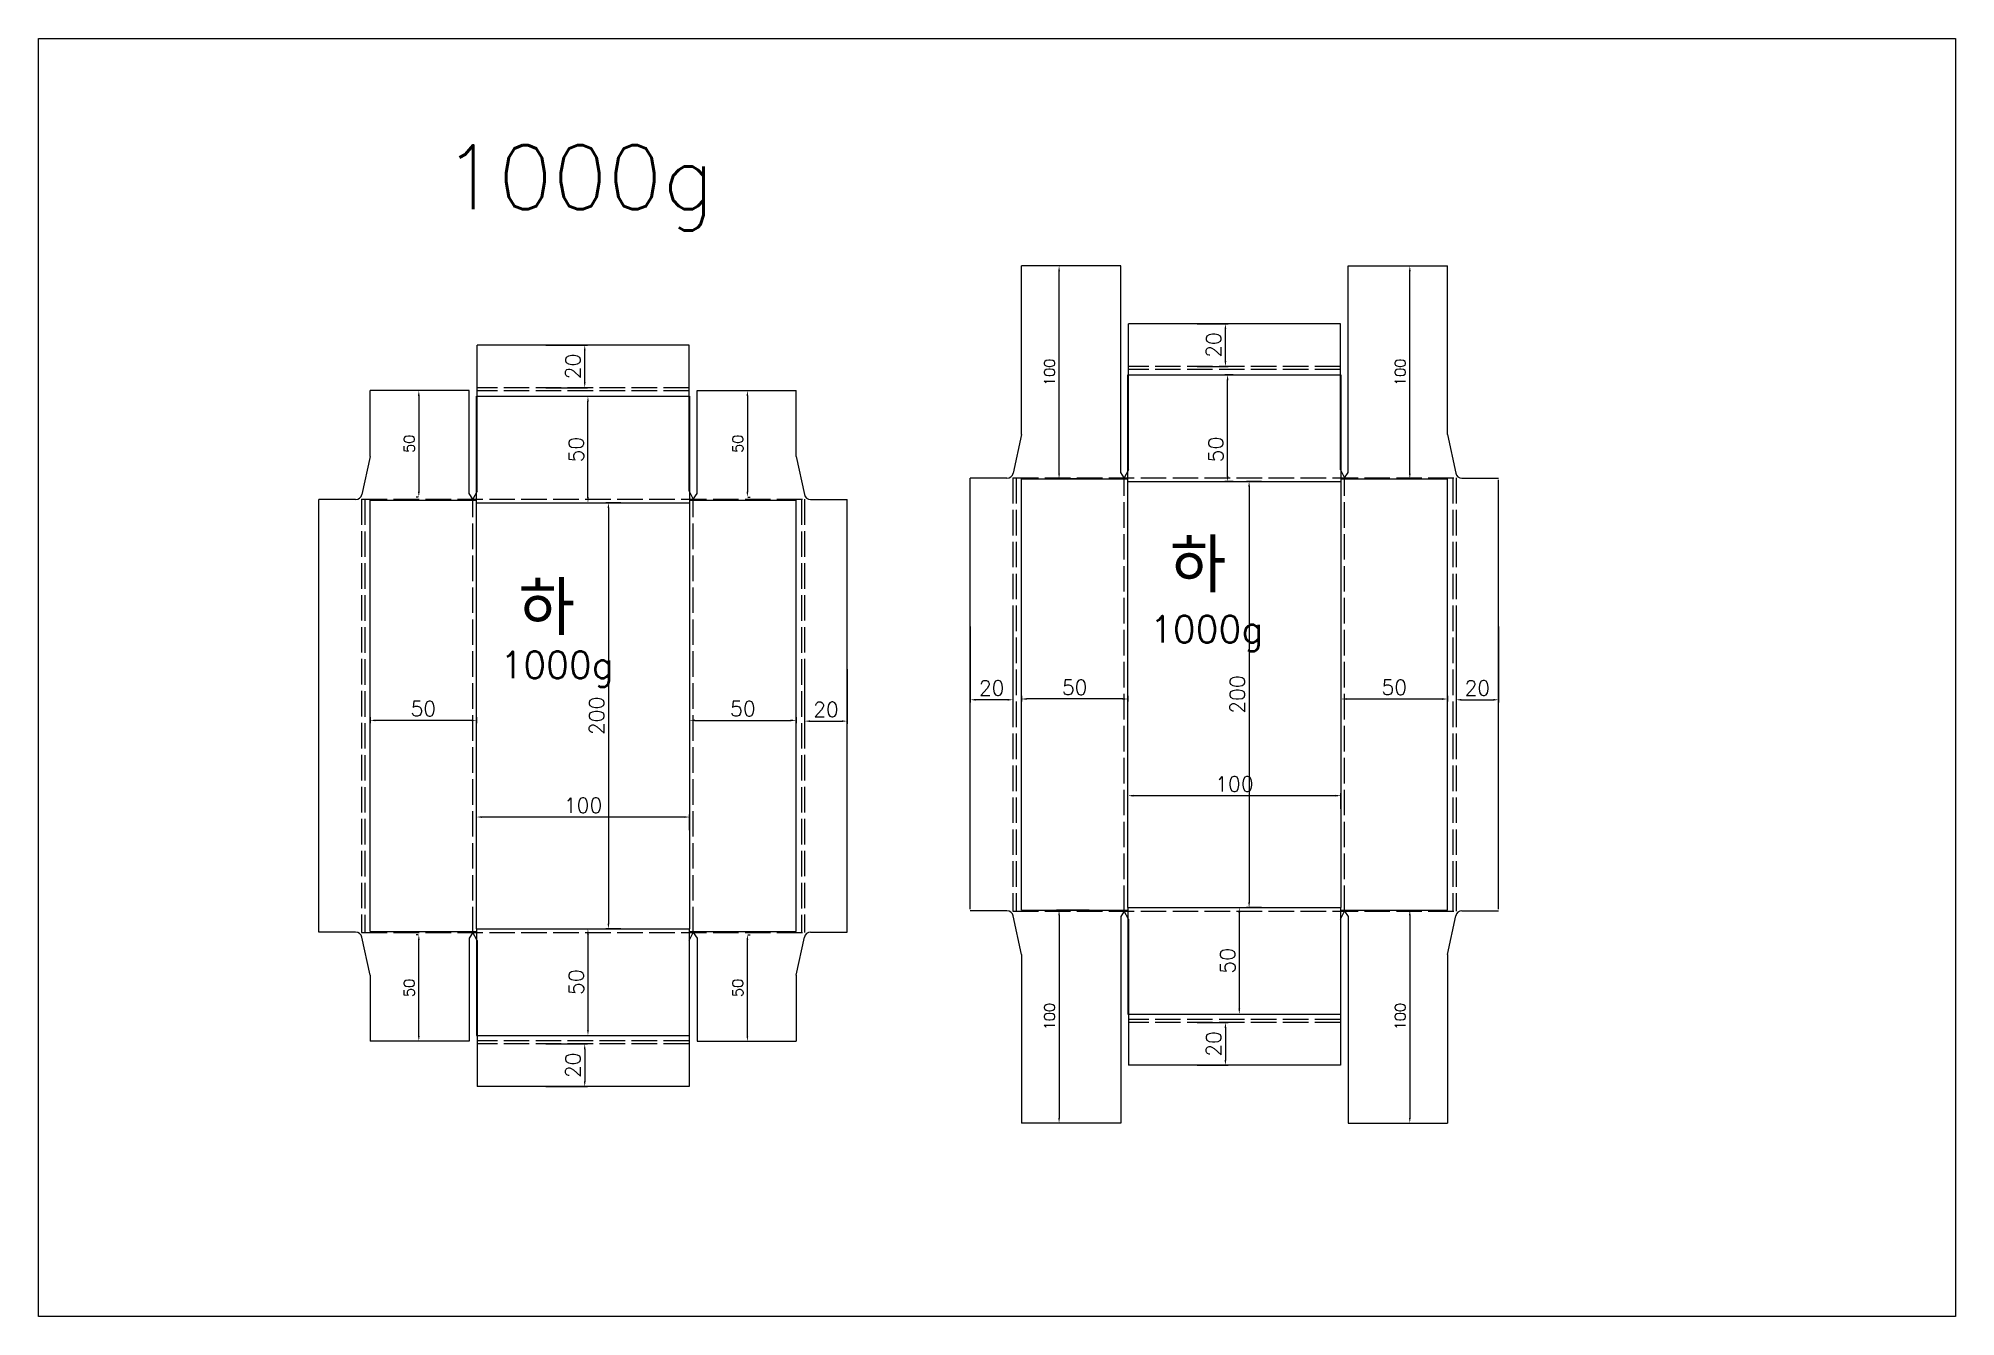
# Model space of a CAD drawing. Header units: millimetres. Extents: x 2179 to 11229, y 1198 to 3756.
# Drawn here: x 4429 to 5329, y 2035 to 2635 of the extents above; entities that cross this region are included whole.
import ezdxf

# ---------------------------------------------------------------- set-up
doc = ezdxf.new("R2010")
doc.units = ezdxf.units.MM
doc.linetypes.add('ACAD_ISO02W100', pattern=[15, 12, -3])
for name, color, linetype in [('기지', 7, 'Continuous'), ('인쇄지', 7, 'Continuous'), ('치수', 7, 'Continuous')]:
    doc.layers.add(name, color=color, linetype=linetype)
doc.styles.add('FHG', font='TXT.shx', dxfattribs={"height": 0.18, "bigfont": 'whgtxt.shx'})
doc.styles.get("Standard").update_dxf_attribs({"font": 'txt.shx', "bigfont": 'zfhg.shx'})
doc.dimstyles.new('ISO-25', dxfattribs={"dimtxt": 2.5, "dimasz": 2.5, "dimexe": 1.25, "dimexo": 0.625, "dimtad": 1, "dimtxsty": 'Standard', "dimcen": 2.5, "dimadec": 0, "dimazin": 0, "dimtfac": 1, "dimtmove": 0, "dimatfit": 3, "dimfxl": 0, "dimarcsym": 0})

msp = doc.modelspace()

# ---------------------------------------------------------------- texts
at = {"style": 'FHG'}
msp.add_text('1000g', height=30, dxfattribs=at).set_placement((4618.854, 2554.967))
at = {"layer": '기지', "color": 1, "style": 'FHG'}
for s, height, p in [('하', 25, (4959.951, 2375.156)), ('하', 25, (4654.203, 2355.131)), ('1000g', 12.5, (4950.666, 2351.571)), ('1000g', 12.5, (4645.731, 2334.829))]:
    msp.add_text(s, height=height, dxfattribs=at).set_placement(p)

# ---------------------------------------------------------------- blocks, each defined once
blk = doc.blocks.new('*D71')
at = {"layer": 'DEFPOINTS', "color": 0}
for p in [(4702.81, 2417.17), (4696.42, 2217.17), (4702.81, 2217.17)]:
    blk.add_point(p, dxfattribs=at)
at = {"layer": '치수', "color": 0, "lineweight": -2}
for p, q in [((4702.18, 2417.17), (4695.17, 2417.17)), ((4696.42, 2414.67), (4696.42, 2219.67)), ((4702.18, 2217.17), (4695.17, 2217.17))]:
    blk.add_line(p, q, dxfattribs=at)
at = {"layer": '치수', "color": 0}
for points in [[(4696, 2414.67), (4696.83, 2414.67), (4696.42, 2417.17)], [(4696, 2219.67), (4696.83, 2219.67), (4696.42, 2217.17)]]:
    blk.add_solid(points, dxfattribs=at)
at = {"layer": '치수', "color": 0, "insert": (4690.92, 2317.17), "char_height": 7, "attachment_point": 5, "rotation": 90}
blk.add_mtext('200', dxfattribs=at)
blk = doc.blocks.new('*D77')
at = {"layer": 'DEFPOINTS', "color": 0}
for p in [(4634.53, 2269.69), (4634.53, 2262.89), (4734.53, 2262.89)]:
    blk.add_point(p, dxfattribs=at)
at = {"layer": '치수', "color": 0, "lineweight": -2}
for p, q in [((4634.53, 2263.52), (4634.53, 2270.94)), ((4732.03, 2269.69), (4637.03, 2269.69)), ((4734.53, 2263.52), (4734.53, 2270.94))]:
    blk.add_line(p, q, dxfattribs=at)
at = {"layer": '치수', "color": 0}
for points in [[(4637.03, 2270.1), (4637.03, 2269.27), (4634.53, 2269.69)], [(4732.03, 2270.1), (4732.03, 2269.27), (4734.53, 2269.69)]]:
    blk.add_solid(points, dxfattribs=at)
at = {"layer": '치수', "color": 0, "insert": (4684.53, 2275.19), "char_height": 7, "attachment_point": 5}
blk.add_mtext('100', dxfattribs=at)
blk = doc.blocks.new('*D72')
at = {"layer": 'DEFPOINTS', "color": 0}
for p in [(4584.53, 2317.17), (4584.53, 2315.06), (4634.53, 2317.17)]:
    blk.add_point(p, dxfattribs=at)
at = {"layer": '치수', "color": 0, "lineweight": -2}
for p, q in [((4584.53, 2316.55), (4584.53, 2313.81)), ((4632.03, 2315.06), (4587.03, 2315.06)), ((4634.53, 2316.55), (4634.53, 2313.81))]:
    blk.add_line(p, q, dxfattribs=at)
at = {"layer": '치수', "color": 0}
for points in [[(4587.03, 2315.48), (4587.03, 2314.64), (4584.53, 2315.06)], [(4632.03, 2315.48), (4632.03, 2314.64), (4634.53, 2315.06)]]:
    blk.add_solid(points, dxfattribs=at)
at = {"layer": '치수', "color": 0, "insert": (4609.53, 2320.56), "char_height": 7, "attachment_point": 5}
blk.add_mtext('50', dxfattribs=at)
blk = doc.blocks.new('*D73')
at = {"layer": 'DEFPOINTS', "color": 0}
for p in [(4684.53, 2217.17), (4684.53, 2167.17), (4686.81, 2167.17)]:
    blk.add_point(p, dxfattribs=at)
at = {"layer": '치수', "color": 0, "lineweight": -2}
for p, q in [((4685.16, 2217.17), (4688.06, 2217.17)), ((4686.81, 2214.67), (4686.81, 2169.67)), ((4685.16, 2167.17), (4688.06, 2167.17))]:
    blk.add_line(p, q, dxfattribs=at)
at = {"layer": '치수', "color": 0}
for points in [[(4686.39, 2214.67), (4687.23, 2214.67), (4686.81, 2217.17)], [(4686.39, 2169.67), (4687.23, 2169.67), (4686.81, 2167.17)]]:
    blk.add_solid(points, dxfattribs=at)
at = {"layer": '치수', "color": 0, "insert": (4681.31, 2192.17), "char_height": 7, "attachment_point": 5, "rotation": 90}
blk.add_mtext('50', dxfattribs=at)
blk = doc.blocks.new('*D74')
at = {"layer": 'DEFPOINTS', "color": 0}
for p in [(4666.43, 2163.17), (4666.43, 2143.17), (4685.29, 2143.17)]:
    blk.add_point(p, dxfattribs=at)
at = {"layer": '치수', "color": 0, "lineweight": -2}
for p, q in [((4667.05, 2163.17), (4686.54, 2163.17)), ((4685.29, 2160.67), (4685.29, 2145.67)), ((4667.05, 2143.17), (4686.54, 2143.17))]:
    blk.add_line(p, q, dxfattribs=at)
at = {"layer": '치수', "color": 0}
for points in [[(4684.88, 2160.67), (4685.71, 2160.67), (4685.29, 2163.17)], [(4684.88, 2145.67), (4685.71, 2145.67), (4685.29, 2143.17)]]:
    blk.add_solid(points, dxfattribs=at)
at = {"layer": '치수', "color": 0, "insert": (4679.79, 2153.17), "char_height": 7, "attachment_point": 5, "rotation": 90}
blk.add_mtext('20', dxfattribs=at)
blk = doc.blocks.new('*D78')
at = {"layer": 'DEFPOINTS', "color": 0}
for p in [(4734.53, 2317.17), (4784.53, 2317.17), (4784.53, 2315.06)]:
    blk.add_point(p, dxfattribs=at)
at = {"layer": '치수', "color": 0, "lineweight": -2}
for p, q in [((4734.53, 2316.55), (4734.53, 2313.81)), ((4737.03, 2315.06), (4782.03, 2315.06)), ((4784.53, 2316.55), (4784.53, 2313.81))]:
    blk.add_line(p, q, dxfattribs=at)
at = {"layer": '치수', "color": 0}
for points in [[(4737.03, 2315.48), (4737.03, 2314.64), (4734.53, 2315.06)], [(4782.03, 2315.48), (4782.03, 2314.64), (4784.53, 2315.06)]]:
    blk.add_solid(points, dxfattribs=at)
at = {"layer": '치수', "color": 0, "insert": (4759.53, 2320.56), "char_height": 7, "attachment_point": 5}
blk.add_mtext('50', dxfattribs=at)
blk = doc.blocks.new('*D75')
at = {"layer": 'DEFPOINTS', "color": 0}
for p in [(4788.53, 2339.66), (4808.53, 2339.66), (4808.53, 2314.7)]:
    blk.add_point(p, dxfattribs=at)
at = {"layer": '치수', "color": 0, "lineweight": -2}
for p, q in [((4788.53, 2339.04), (4788.53, 2313.45)), ((4808.53, 2339.04), (4808.53, 2313.45)), ((4791.03, 2314.7), (4806.03, 2314.7))]:
    blk.add_line(p, q, dxfattribs=at)
at = {"layer": '치수', "color": 0}
for points in [[(4791.03, 2315.11), (4791.03, 2314.28), (4788.53, 2314.7)], [(4806.03, 2315.11), (4806.03, 2314.28), (4808.53, 2314.7)]]:
    blk.add_solid(points, dxfattribs=at)
at = {"layer": '치수', "color": 0, "insert": (4798.53, 2320.2), "char_height": 7, "attachment_point": 5}
blk.add_mtext('20', dxfattribs=at)
blk = doc.blocks.new('*D79')
at = {"layer": 'DEFPOINTS', "color": 0}
for p in [(4684.53, 2467.17), (4686.81, 2467.17), (4684.53, 2417.17)]:
    blk.add_point(p, dxfattribs=at)
at = {"layer": '치수', "color": 0, "lineweight": -2}
for p, q in [((4685.16, 2467.17), (4688.06, 2467.17)), ((4686.81, 2419.67), (4686.81, 2464.67)), ((4685.16, 2417.17), (4688.06, 2417.17))]:
    blk.add_line(p, q, dxfattribs=at)
at = {"layer": '치수', "color": 0}
for points in [[(4686.39, 2464.67), (4687.23, 2464.67), (4686.81, 2467.17)], [(4686.39, 2419.67), (4687.23, 2419.67), (4686.81, 2417.17)]]:
    blk.add_solid(points, dxfattribs=at)
at = {"layer": '치수', "color": 0, "insert": (4681.31, 2442.17), "char_height": 7, "attachment_point": 5, "rotation": 90}
blk.add_mtext('50', dxfattribs=at)
blk = doc.blocks.new('*D76')
at = {"layer": 'DEFPOINTS', "color": 0}
for p in [(4666.43, 2491.17), (4685.29, 2491.17), (4666.43, 2471.17)]:
    blk.add_point(p, dxfattribs=at)
at = {"layer": '치수', "color": 0, "lineweight": -2}
for p, q in [((4667.05, 2491.17), (4686.54, 2491.17)), ((4685.29, 2473.67), (4685.29, 2488.67)), ((4667.05, 2471.17), (4686.54, 2471.17))]:
    blk.add_line(p, q, dxfattribs=at)
at = {"layer": '치수', "color": 0}
for points in [[(4684.88, 2488.67), (4685.71, 2488.67), (4685.29, 2491.17)], [(4684.88, 2473.67), (4685.71, 2473.67), (4685.29, 2471.17)]]:
    blk.add_solid(points, dxfattribs=at)
at = {"layer": '치수', "color": 0, "insert": (4679.79, 2481.17), "char_height": 7, "attachment_point": 5, "rotation": 90}
blk.add_mtext('20', dxfattribs=at)
blk = doc.blocks.new('*D102')
at = {"layer": 'DEFPOINTS', "color": 0}
for p in [(4987.06, 2477.2), (4990.28, 2477.2), (4990.28, 2427.2)]:
    blk.add_point(p, dxfattribs=at)
at = {"layer": '치수', "color": 0, "lineweight": -2}
for p, q in [((4989.66, 2477.2), (4985.81, 2477.2)), ((4987.06, 2429.7), (4987.06, 2474.7)), ((4989.66, 2427.2), (4985.81, 2427.2))]:
    blk.add_line(p, q, dxfattribs=at)
at = {"layer": '치수', "color": 0}
for points in [[(4986.64, 2474.7), (4987.47, 2474.7), (4987.06, 2477.2)], [(4986.64, 2429.7), (4987.47, 2429.7), (4987.06, 2427.2)]]:
    blk.add_solid(points, dxfattribs=at)
at = {"layer": '치수', "color": 0, "insert": (4981.56, 2442.2), "char_height": 7, "attachment_point": 5, "rotation": 90}
blk.add_mtext('50', dxfattribs=at)
blk = doc.blocks.new('*D95')
at = {"layer": 'DEFPOINTS', "color": 0}
for p in [(4907.97, 2528.4), (4920.94, 2528.4), (4922.64, 2428.4)]:
    blk.add_point(p, dxfattribs=at)
at = {"layer": '치수', "color": 0, "lineweight": -2}
for p, q in [((4920.31, 2528.4), (4906.72, 2528.4)), ((4907.97, 2430.9), (4907.97, 2525.9)), ((4922.01, 2428.4), (4906.72, 2428.4))]:
    blk.add_line(p, q, dxfattribs=at)
at = {"layer": '치수', "color": 0}
for points in [[(4907.55, 2525.9), (4908.38, 2525.9), (4907.97, 2528.4)], [(4907.55, 2430.9), (4908.38, 2430.9), (4907.97, 2428.4)]]:
    blk.add_solid(points, dxfattribs=at)
at = {"layer": '치수', "color": 0, "insert": (4903.47, 2478.4), "char_height": 5, "attachment_point": 5, "rotation": 90}
blk.add_mtext('100', dxfattribs=at)
blk = doc.blocks.new('*D103')
at = {"layer": 'DEFPOINTS', "color": 0}
for p in [(4940.28, 2279.71), (4940.28, 2272.92), (5040.28, 2272.92)]:
    blk.add_point(p, dxfattribs=at)
at = {"layer": '치수', "color": 0, "lineweight": -2}
for p, q in [((4940.28, 2273.54), (4940.28, 2280.96)), ((5037.78, 2279.71), (4942.78, 2279.71)), ((5040.28, 2273.54), (5040.28, 2280.96))]:
    blk.add_line(p, q, dxfattribs=at)
at = {"layer": '치수', "color": 0}
for points in [[(4942.78, 2280.13), (4942.78, 2279.29), (4940.28, 2279.71)], [(5037.78, 2280.13), (5037.78, 2279.29), (5040.28, 2279.71)]]:
    blk.add_solid(points, dxfattribs=at)
at = {"layer": '치수', "color": 0, "insert": (4990.28, 2285.21), "char_height": 7, "attachment_point": 5}
blk.add_mtext('100', dxfattribs=at)
blk = doc.blocks.new('*D96')
at = {"layer": 'DEFPOINTS', "color": 0}
for p in [(5003.55, 2427.2), (4997.16, 2227.2), (5003.55, 2227.2)]:
    blk.add_point(p, dxfattribs=at)
at = {"layer": '치수', "color": 0, "lineweight": -2}
for p, q in [((5002.93, 2427.2), (4995.91, 2427.2)), ((4997.16, 2424.7), (4997.16, 2229.7)), ((5002.93, 2227.2), (4995.91, 2227.2))]:
    blk.add_line(p, q, dxfattribs=at)
at = {"layer": '치수', "color": 0}
for points in [[(4996.75, 2424.7), (4997.58, 2424.7), (4997.16, 2427.2)], [(4996.75, 2229.7), (4997.58, 2229.7), (4997.16, 2227.2)]]:
    blk.add_solid(points, dxfattribs=at)
at = {"layer": '치수', "color": 0, "insert": (4991.66, 2327.2), "char_height": 7, "attachment_point": 5, "rotation": 90}
blk.add_mtext('200', dxfattribs=at)
blk = doc.blocks.new('*D104')
at = {"layer": 'DEFPOINTS', "color": 0}
for p in [(4990.28, 2227.2), (4990.28, 2177.2), (4992.56, 2177.2)]:
    blk.add_point(p, dxfattribs=at)
at = {"layer": '치수', "color": 0, "lineweight": -2}
for p, q in [((4990.91, 2227.2), (4993.81, 2227.2)), ((4992.56, 2224.7), (4992.56, 2179.7)), ((4990.91, 2177.2), (4993.81, 2177.2))]:
    blk.add_line(p, q, dxfattribs=at)
at = {"layer": '치수', "color": 0}
for points in [[(4992.14, 2224.7), (4992.97, 2224.7), (4992.56, 2227.2)], [(4992.14, 2179.7), (4992.97, 2179.7), (4992.56, 2177.2)]]:
    blk.add_solid(points, dxfattribs=at)
at = {"layer": '치수', "color": 0, "insert": (4987.06, 2202.2), "char_height": 7, "attachment_point": 5, "rotation": 90}
blk.add_mtext('50', dxfattribs=at)
blk = doc.blocks.new('*D97')
at = {"layer": 'DEFPOINTS', "color": 0}
for p in [(4972.17, 2173.2), (4972.17, 2153.2), (4986.04, 2153.2)]:
    blk.add_point(p, dxfattribs=at)
at = {"layer": '치수', "color": 0, "lineweight": -2}
for p, q in [((4972.8, 2173.2), (4987.29, 2173.2)), ((4986.04, 2170.7), (4986.04, 2155.7)), ((4972.8, 2153.2), (4987.29, 2153.2))]:
    blk.add_line(p, q, dxfattribs=at)
at = {"layer": '치수', "color": 0}
for points in [[(4985.63, 2170.7), (4986.46, 2170.7), (4986.04, 2173.2)], [(4985.63, 2155.7), (4986.46, 2155.7), (4986.04, 2153.2)]]:
    blk.add_solid(points, dxfattribs=at)
at = {"layer": '치수', "color": 0, "insert": (4980.54, 2163.2), "char_height": 7, "attachment_point": 5, "rotation": 90}
blk.add_mtext('20', dxfattribs=at)
blk = doc.blocks.new('*D98')
at = {"layer": 'DEFPOINTS', "color": 0}
for p in [(4890.28, 2327.2), (4890.28, 2325.09), (4940.28, 2327.2)]:
    blk.add_point(p, dxfattribs=at)
at = {"layer": '치수', "color": 0, "lineweight": -2}
for p, q in [((4890.28, 2326.57), (4890.28, 2323.84)), ((4937.78, 2325.09), (4892.78, 2325.09)), ((4940.28, 2326.57), (4940.28, 2323.84))]:
    blk.add_line(p, q, dxfattribs=at)
at = {"layer": '치수', "color": 0}
for points in [[(4892.78, 2325.5), (4892.78, 2324.67), (4890.28, 2325.09)], [(4937.78, 2325.5), (4937.78, 2324.67), (4940.28, 2325.09)]]:
    blk.add_solid(points, dxfattribs=at)
at = {"layer": '치수', "color": 0, "insert": (4915.28, 2330.59), "char_height": 7, "attachment_point": 5}
blk.add_mtext('50', dxfattribs=at)
blk = doc.blocks.new('*D99')
at = {"layer": 'DEFPOINTS', "color": 0}
for p in [(4866.28, 2359.69), (4886.28, 2359.69), (4866.28, 2324.72)]:
    blk.add_point(p, dxfattribs=at)
at = {"layer": '치수', "color": 0, "lineweight": -2}
for p, q in [((4866.28, 2359.06), (4866.28, 2323.47)), ((4886.28, 2359.06), (4886.28, 2323.47)), ((4883.78, 2324.72), (4868.78, 2324.72))]:
    blk.add_line(p, q, dxfattribs=at)
at = {"layer": '치수', "color": 0}
for points in [[(4868.78, 2325.14), (4868.78, 2324.31), (4866.28, 2324.72)], [(4883.78, 2325.14), (4883.78, 2324.31), (4886.28, 2324.72)]]:
    blk.add_solid(points, dxfattribs=at)
at = {"layer": '치수', "color": 0, "insert": (4876.28, 2330.22), "char_height": 7, "attachment_point": 5}
blk.add_mtext('20', dxfattribs=at)
blk = doc.blocks.new('*D100')
at = {"layer": 'DEFPOINTS', "color": 0}
for p in [(5094.28, 2359.69), (5114.28, 2359.69), (5114.28, 2324.72)]:
    blk.add_point(p, dxfattribs=at)
at = {"layer": '치수', "color": 0, "lineweight": -2}
for p, q in [((5094.28, 2359.06), (5094.28, 2323.47)), ((5114.28, 2359.06), (5114.28, 2323.47)), ((5096.78, 2324.72), (5111.78, 2324.72))]:
    blk.add_line(p, q, dxfattribs=at)
at = {"layer": '치수', "color": 0}
for points in [[(5096.78, 2325.14), (5096.78, 2324.31), (5094.28, 2324.72)], [(5111.78, 2325.14), (5111.78, 2324.31), (5114.28, 2324.72)]]:
    blk.add_solid(points, dxfattribs=at)
at = {"layer": '치수', "color": 0, "insert": (5104.28, 2330.22), "char_height": 7, "attachment_point": 5}
blk.add_mtext('20', dxfattribs=at)
blk = doc.blocks.new('*D105')
at = {"layer": 'DEFPOINTS', "color": 0}
for p in [(5040.28, 2327.2), (5090.28, 2327.2), (5090.28, 2325.09)]:
    blk.add_point(p, dxfattribs=at)
at = {"layer": '치수', "color": 0, "lineweight": -2}
for p, q in [((5040.28, 2326.57), (5040.28, 2323.84)), ((5042.78, 2325.09), (5087.78, 2325.09)), ((5090.28, 2326.57), (5090.28, 2323.84))]:
    blk.add_line(p, q, dxfattribs=at)
at = {"layer": '치수', "color": 0}
for points in [[(5042.78, 2325.5), (5042.78, 2324.67), (5040.28, 2325.09)], [(5087.78, 2325.5), (5087.78, 2324.67), (5090.28, 2325.09)]]:
    blk.add_solid(points, dxfattribs=at)
at = {"layer": '치수', "color": 0, "insert": (5065.28, 2330.59), "char_height": 7, "attachment_point": 5}
blk.add_mtext('50', dxfattribs=at)
blk = doc.blocks.new('*D101')
at = {"layer": 'DEFPOINTS', "color": 0}
for p in [(4972.17, 2501.2), (4986.04, 2501.2), (4972.17, 2481.2)]:
    blk.add_point(p, dxfattribs=at)
at = {"layer": '치수', "color": 0, "lineweight": -2}
for p, q in [((4972.8, 2501.2), (4987.29, 2501.2)), ((4986.04, 2483.7), (4986.04, 2498.7)), ((4972.8, 2481.2), (4987.29, 2481.2))]:
    blk.add_line(p, q, dxfattribs=at)
at = {"layer": '치수', "color": 0}
for points in [[(4985.63, 2498.7), (4986.46, 2498.7), (4986.04, 2501.2)], [(4985.63, 2483.7), (4986.46, 2483.7), (4986.04, 2481.2)]]:
    blk.add_solid(points, dxfattribs=at)
at = {"layer": '치수', "color": 0, "insert": (4980.54, 2491.2), "char_height": 7, "attachment_point": 5, "rotation": 90}
blk.add_mtext('20', dxfattribs=at)
blk = doc.blocks.new('*D106')
at = {"layer": 'DEFPOINTS', "color": 0}
for p in [(4607.42, 2214.47), (4607.78, 2214.47), (4607.78, 2164.47)]:
    blk.add_point(p, dxfattribs=at)
at = {"layer": '치수', "color": 0, "lineweight": -2}
for p, q in [((4607.16, 2214.47), (4606.17, 2214.47)), ((4607.42, 2166.97), (4607.42, 2211.97)), ((4607.16, 2164.47), (4606.17, 2164.47))]:
    blk.add_line(p, q, dxfattribs=at)
at = {"layer": '치수', "color": 0}
for points in [[(4607, 2211.97), (4607.83, 2211.97), (4607.42, 2214.47)], [(4607, 2166.97), (4607.83, 2166.97), (4607.42, 2164.47)]]:
    blk.add_solid(points, dxfattribs=at)
at = {"layer": '치수', "color": 0, "insert": (4602.92, 2189.47), "char_height": 5, "attachment_point": 5, "rotation": 90}
blk.add_mtext('50', dxfattribs=at)
blk = doc.blocks.new('*D107')
at = {"layer": 'DEFPOINTS', "color": 0}
for p in [(4761.28, 2214.47), (4761.65, 2214.47), (4761.28, 2164.47)]:
    blk.add_point(p, dxfattribs=at)
at = {"layer": '치수', "color": 0, "lineweight": -2}
for p, q in [((4761.91, 2214.47), (4762.9, 2214.47)), ((4761.65, 2166.97), (4761.65, 2211.97)), ((4761.91, 2164.47), (4762.9, 2164.47))]:
    blk.add_line(p, q, dxfattribs=at)
at = {"layer": '치수', "color": 0}
for points in [[(4761.23, 2211.97), (4762.06, 2211.97), (4761.65, 2214.47)], [(4761.23, 2166.97), (4762.06, 2166.97), (4761.65, 2164.47)]]:
    blk.add_solid(points, dxfattribs=at)
at = {"layer": '치수', "color": 0, "insert": (4757.15, 2189.47), "char_height": 5, "attachment_point": 5, "rotation": 90}
blk.add_mtext('50', dxfattribs=at)
blk = doc.blocks.new('*D108')
at = {"layer": 'DEFPOINTS', "color": 0}
for p in [(4761.28, 2469.87), (4761.28, 2419.87), (4761.65, 2419.87)]:
    blk.add_point(p, dxfattribs=at)
at = {"layer": '치수', "color": 0, "lineweight": -2}
for p, q in [((4761.65, 2467.37), (4761.65, 2422.37)), ((4761.91, 2469.87), (4762.9, 2469.87)), ((4761.91, 2419.87), (4762.9, 2419.87))]:
    blk.add_line(p, q, dxfattribs=at)
at = {"layer": '치수', "color": 0}
for points in [[(4761.23, 2467.37), (4762.06, 2467.37), (4761.65, 2469.87)], [(4761.23, 2422.37), (4762.06, 2422.37), (4761.65, 2419.87)]]:
    blk.add_solid(points, dxfattribs=at)
at = {"layer": '치수', "color": 0, "insert": (4757.15, 2444.87), "char_height": 5, "attachment_point": 5, "rotation": 90}
blk.add_mtext('50', dxfattribs=at)
blk = doc.blocks.new('*D109')
at = {"layer": 'DEFPOINTS', "color": 0}
for p in [(4607.78, 2469.87), (4607.42, 2419.87), (4607.78, 2419.87)]:
    blk.add_point(p, dxfattribs=at)
at = {"layer": '치수', "color": 0, "lineweight": -2}
for p, q in [((4607.16, 2469.87), (4606.17, 2469.87)), ((4607.42, 2467.37), (4607.42, 2422.37)), ((4607.16, 2419.87), (4606.17, 2419.87))]:
    blk.add_line(p, q, dxfattribs=at)
at = {"layer": '치수', "color": 0}
for points in [[(4607, 2467.37), (4607.83, 2467.37), (4607.42, 2469.87)], [(4607, 2422.37), (4607.83, 2422.37), (4607.42, 2419.87)]]:
    blk.add_solid(points, dxfattribs=at)
at = {"layer": '치수', "color": 0, "insert": (4602.92, 2444.87), "char_height": 5, "attachment_point": 5, "rotation": 90}
blk.add_mtext('50', dxfattribs=at)
blk = doc.blocks.new('*D136')
at = {"layer": 'DEFPOINTS', "color": 0}
for p in [(5059.62, 2528.4), (5072.59, 2528.4), (5057.92, 2428.4)]:
    blk.add_point(p, dxfattribs=at)
at = {"layer": '치수', "color": 0, "lineweight": -2}
for p, q in [((5060.25, 2528.4), (5073.84, 2528.4)), ((5072.59, 2430.9), (5072.59, 2525.9)), ((5058.55, 2428.4), (5073.84, 2428.4))]:
    blk.add_line(p, q, dxfattribs=at)
at = {"layer": '치수', "color": 0}
for points in [[(5072.18, 2525.9), (5073.01, 2525.9), (5072.59, 2528.4)], [(5072.18, 2430.9), (5073.01, 2430.9), (5072.59, 2428.4)]]:
    blk.add_solid(points, dxfattribs=at)
at = {"layer": '치수', "color": 0, "insert": (5068.09, 2478.4), "char_height": 5, "attachment_point": 5, "rotation": 90}
blk.add_mtext('100', dxfattribs=at)
blk = doc.blocks.new('*D138')
at = {"layer": 'DEFPOINTS', "color": 0}
for p in [(5057.92, 2226), (5059.62, 2126), (5072.59, 2126)]:
    blk.add_point(p, dxfattribs=at)
at = {"layer": '치수', "color": 0, "lineweight": -2}
for p, q in [((5058.55, 2226), (5073.84, 2226)), ((5072.59, 2223.5), (5072.59, 2128.5)), ((5060.25, 2126), (5073.84, 2126))]:
    blk.add_line(p, q, dxfattribs=at)
at = {"layer": '치수', "color": 0}
for points in [[(5072.18, 2223.5), (5073.01, 2223.5), (5072.59, 2226)], [(5072.18, 2128.5), (5073.01, 2128.5), (5072.59, 2126)]]:
    blk.add_solid(points, dxfattribs=at)
at = {"layer": '치수', "color": 0, "insert": (5068.09, 2176), "char_height": 5, "attachment_point": 5, "rotation": 90}
blk.add_mtext('100', dxfattribs=at)
blk = doc.blocks.new('*D137')
at = {"layer": 'DEFPOINTS', "color": 0}
for p in [(4922.64, 2226), (4907.97, 2126), (4920.94, 2126)]:
    blk.add_point(p, dxfattribs=at)
at = {"layer": '치수', "color": 0, "lineweight": -2}
for p, q in [((4922.01, 2226), (4906.72, 2226)), ((4907.97, 2223.5), (4907.97, 2128.5)), ((4920.31, 2126), (4906.72, 2126))]:
    blk.add_line(p, q, dxfattribs=at)
at = {"layer": '치수', "color": 0}
for points in [[(4907.55, 2223.5), (4908.38, 2223.5), (4907.97, 2226)], [(4907.55, 2128.5), (4908.38, 2128.5), (4907.97, 2126)]]:
    blk.add_solid(points, dxfattribs=at)
at = {"layer": '치수', "color": 0, "insert": (4903.47, 2176), "char_height": 5, "attachment_point": 5, "rotation": 90}
blk.add_mtext('100', dxfattribs=at)

# ---------------------------------------------------------------- dimensions: what is measured, and where the dimension line sits
at = {"layer": '치수', "color": 1}
for base, p1, p2, angle, picture, middle in [((4907.967, 2528.398), (4922.638, 2428.398), (4920.938, 2528.398), 90, '*D95', (4903.467, 2478.398)), ((5072.594, 2528.398), (5057.923, 2428.398), (5059.623, 2528.398), 90, '*D136', (5068.094, 2478.398)), ((4607.417, 2419.873), (4607.783, 2469.873), (4607.783, 2419.873), 270, '*D109', (4602.917, 2444.873)), ((4761.648, 2419.873), (4761.283, 2469.873), (4761.283, 2419.873), 270, '*D108', (4757.148, 2444.873)), ((4907.967, 2125.998), (4922.638, 2225.998), (4920.938, 2125.998), 270, '*D137', (4903.467, 2175.998)), ((5072.594, 2125.998), (5057.923, 2225.998), (5059.623, 2125.998), 270, '*D138', (5068.094, 2175.998)), ((4607.417, 2214.473), (4607.783, 2164.473), (4607.783, 2214.473), 90, '*D106', (4602.917, 2189.473)), ((4761.648, 2214.473), (4761.283, 2164.473), (4761.283, 2214.473), 90, '*D107', (4757.148, 2189.473))]:
    dim = msp.add_linear_dim(base=base, p1=p1, p2=p2, angle=angle, dimstyle='ISO-25', override={"dimtxt": 5, "dimgap": 2, "dimdec": 1, "dimtdec": 1}, dxfattribs=at)
    dim.commit()
    dim.dimension.update_dxf_attribs({"geometry": picture, "text_midpoint": middle})
at = {"layer": '치수', "color": 4}
for base, p1, p2, angle, picture, middle in [((4986.042, 2501.198), (4972.174, 2481.198), (4972.174, 2501.198), 90, '*D101', (4980.542, 2491.198)), ((4685.294, 2491.173), (4666.426, 2471.173), (4666.426, 2491.173), 90, '*D76', (4679.794, 2481.173)), ((4686.809, 2467.173), (4684.533, 2417.173), (4684.533, 2467.173), 90, '*D79', (4681.309, 2442.173)), ((4997.164, 2227.198), (5003.554, 2427.198), (5003.554, 2227.198), 90, '*D96', (4991.664, 2327.198)), ((4696.416, 2217.173), (4702.806, 2417.173), (4702.806, 2217.173), 90, '*D71', (4690.916, 2317.173)), ((4866.28, 2324.722), (4886.28, 2359.686), (4866.28, 2359.686), 180, '*D99', (4876.28, 2330.222)), ((4890.28, 2325.085), (4940.28, 2327.198), (4890.28, 2327.198), 180, '*D98', (4915.28, 2330.585)), ((4584.533, 2315.06), (4634.533, 2317.173), (4584.533, 2317.173), 180, '*D72', (4609.533, 2320.56)), ((4992.556, 2177.198), (4990.28, 2227.198), (4990.28, 2177.198), 270, '*D104', (4987.056, 2202.198)), ((4686.809, 2167.173), (4684.533, 2217.173), (4684.533, 2167.173), 270, '*D73', (4681.309, 2192.173)), ((4986.042, 2153.198), (4972.174, 2173.198), (4972.174, 2153.198), 270, '*D97', (4980.542, 2163.198)), ((4685.294, 2143.173), (4666.426, 2163.173), (4666.426, 2143.173), 270, '*D74', (4679.794, 2153.173))]:
    dim = msp.add_linear_dim(base=base, p1=p1, p2=p2, angle=angle, dimstyle='ISO-25', override={"dimtxt": 7, "dimgap": 2}, dxfattribs=at)
    dim.commit()
    dim.dimension.update_dxf_attribs({"geometry": picture, "text_midpoint": middle})
dim = msp.add_linear_dim(base=(4987.056, 2477.198), p1=(4990.28, 2427.198), p2=(4990.28, 2477.198), angle=90, dimstyle='ISO-25', override={"dimtxt": 7, "dimgap": 2}, dxfattribs=at)
dim.commit()
dim.dimension.update_dxf_attribs({"geometry": '*D102', "text_midpoint": (4987.056, 2442.198), "dimtype": 160})
for base, p1, p2, picture, middle in [((5114.28, 2324.722), (5094.28, 2359.686), (5114.28, 2359.686), '*D100', (5104.28, 2330.222)), ((4808.533, 2314.697), (4788.533, 2339.661), (4808.533, 2339.661), '*D75', (4798.533, 2320.197)), ((5090.28, 2325.085), (5040.28, 2327.198), (5090.28, 2327.198), '*D105', (5065.28, 2330.585)), ((4784.533, 2315.06), (4734.533, 2317.173), (4784.533, 2317.173), '*D78', (4759.533, 2320.56)), ((4940.28, 2279.71), (5040.28, 2272.916), (4940.28, 2272.916), '*D103', (4990.28, 2285.21)), ((4634.533, 2269.685), (4734.533, 2262.891), (4634.533, 2262.891), '*D77', (4684.533, 2275.185))]:
    dim = msp.add_linear_dim(base=base, p1=p1, p2=p2, dimstyle='ISO-25', override={"dimtxt": 7, "dimgap": 2}, dxfattribs=at)
    dim.commit()
    dim.dimension.update_dxf_attribs({"geometry": picture, "text_midpoint": middle})

# ---------------------------------------------------------------- linework, layer by layer
at = {"color": 6}
msp.add_lwpolyline([(4428.818, 2635.181), (5328.818, 2635.181), (5328.818, 2035.181), (4428.818, 2035.181)], close=True, dxfattribs=at)
at = {"layer": '기지'}
for p, q in [((4940.28, 2427.198), (4940.28, 2477.198)), ((4940.28, 2477.198), (5040.28, 2477.198)), ((5040.28, 2477.198), (5040.28, 2427.198)), ((4634.533, 2467.173), (4734.533, 2467.173)), ((4634.533, 2417.173), (4634.533, 2467.173)), ((4734.533, 2467.173), (4734.533, 2417.173)), ((4890.28, 2225.998), (4890.28, 2428.398)), ((4890.28, 2428.398), (4940.28, 2428.398)), ((5040.28, 2428.398), (5090.28, 2428.398)), ((5090.28, 2225.998), (5090.28, 2428.398)), ((4584.533, 2215.973), (4584.533, 2418.373)), ((4584.533, 2418.373), (4634.533, 2418.373)), ((4734.533, 2418.373), (4784.533, 2418.373)), ((4784.533, 2215.973), (4784.533, 2418.373)), ((4890.28, 2225.998), (4940.28, 2225.998)), ((4940.28, 2227.198), (4940.28, 2177.198)), ((5040.28, 2177.198), (5040.28, 2227.198)), ((5040.28, 2225.998), (5090.28, 2225.998)), ((4584.533, 2215.973), (4634.533, 2215.973)), ((4634.533, 2217.173), (4634.533, 2167.173)), ((4734.533, 2167.173), (4734.533, 2217.173)), ((4734.533, 2215.973), (4784.533, 2215.973)), ((4940.28, 2177.198), (5040.28, 2177.198)), ((4634.533, 2167.173), (4734.533, 2167.173))]:
    msp.add_line(p, q, dxfattribs=at)
at = {"layer": '기지', "color": 5}
for p, q in [((4940.28, 2227.198), (4940.28, 2427.198)), ((4940.28, 2427.198), (5040.28, 2427.198)), ((5040.28, 2427.198), (5040.28, 2227.198)), ((4634.533, 2217.173), (4634.533, 2417.173)), ((4634.533, 2417.173), (4734.533, 2417.173)), ((4734.533, 2417.173), (4734.533, 2217.173)), ((4940.28, 2227.198), (5040.28, 2227.198)), ((4634.533, 2217.173), (4734.533, 2217.173))]:
    msp.add_line(p, q, dxfattribs=at)
at = {"layer": '인쇄지', "color": 3}
for p, q in [((4890.28, 2449.234), (4890.28, 2528.398)), ((4936.88, 2528.398), (4890.28, 2528.398)), ((4936.88, 2431.404), (4936.88, 2528.398)), ((5043.68, 2528.398), (5090.28, 2528.398)), ((5043.68, 2431.404), (5043.68, 2528.398)), ((5090.28, 2449.234), (5090.28, 2528.398)), ((4940.53, 2432.676), (4940.53, 2501.198)), ((5040.03, 2501.198), (4940.53, 2501.198)), ((5040.03, 2432.676), (5040.03, 2501.198)), ((4734.283, 2491.173), (4634.783, 2491.173)), ((4634.783, 2422.651), (4634.783, 2491.173)), ((4734.283, 2422.651), (4734.283, 2491.173)), ((4631.033, 2469.873), (4584.533, 2469.873)), ((4584.533, 2438.873), (4584.533, 2469.873)), ((4631.033, 2421.527), (4631.033, 2469.873)), ((4738.033, 2421.527), (4738.033, 2469.873)), ((4738.033, 2469.873), (4784.533, 2469.873)), ((4784.533, 2438.873), (4784.533, 2469.873)), ((4890.28, 2449.234), (4886.416, 2431.074)), ((5090.28, 2449.234), (5094.144, 2431.074)), ((4584.533, 2438.873), (4580.669, 2421.038)), ((4784.533, 2438.873), (4788.396, 2421.038)), ((4938.58, 2428.898), (4936.88, 2431.404)), ((4940.53, 2432.676), (4938.58, 2428.898)), ((5040.03, 2432.676), (5041.98, 2428.898)), ((5041.98, 2428.898), (5043.68, 2431.404)), ((4632.833, 2418.873), (4631.033, 2421.527)), ((4634.783, 2422.651), (4632.833, 2418.873)), ((4734.283, 2422.651), (4736.233, 2418.873)), ((4736.233, 2418.873), (4738.033, 2421.527)), ((4866.28, 2226.448), (4866.28, 2428.698)), ((4883.482, 2428.698), (4866.28, 2428.698)), ((5097.079, 2428.698), (5114.28, 2428.698)), ((5114.28, 2226.448), (5114.28, 2427.948)), ((4577.737, 2418.673), (4560.533, 2418.673)), ((4560.533, 2215.673), (4560.533, 2418.673)), ((4791.328, 2418.673), (4808.533, 2418.673)), ((4808.533, 2215.673), (4808.533, 2418.673)), ((4883.482, 2225.698), (4866.28, 2225.698)), ((4890.28, 2205.162), (4886.416, 2223.322)), ((4938.58, 2225.498), (4936.88, 2222.992)), ((4940.53, 2221.72), (4938.58, 2225.498)), ((5040.03, 2221.72), (5041.98, 2225.498)), ((5041.98, 2225.498), (5043.68, 2222.992)), ((5090.28, 2205.162), (5094.144, 2223.322)), ((5097.079, 2225.698), (5114.28, 2225.698)), ((4577.737, 2215.673), (4560.533, 2215.673)), ((4632.833, 2215.473), (4631.033, 2212.819)), ((4634.783, 2211.695), (4632.833, 2215.473)), ((4734.283, 2211.695), (4736.233, 2215.473)), ((4736.233, 2215.473), (4738.033, 2212.819)), ((4791.328, 2215.673), (4808.533, 2215.673)), ((4936.88, 2222.992), (4936.88, 2125.998)), ((4940.53, 2221.72), (4940.53, 2153.198)), ((5040.03, 2221.72), (5040.03, 2153.198)), ((5043.68, 2222.992), (5043.68, 2125.998)), ((4584.533, 2195.473), (4580.669, 2213.308)), ((4631.033, 2212.819), (4631.033, 2164.473)), ((4634.783, 2211.695), (4634.783, 2143.173)), ((4734.283, 2211.695), (4734.283, 2143.173)), ((4738.033, 2212.819), (4738.033, 2164.473)), ((4784.533, 2195.473), (4788.396, 2213.308)), ((4890.28, 2205.162), (4890.28, 2125.998)), ((5090.28, 2205.162), (5090.28, 2125.998)), ((4584.533, 2195.473), (4584.533, 2164.473)), ((4784.533, 2195.473), (4784.533, 2164.473)), ((4631.033, 2164.473), (4584.533, 2164.473)), ((4738.033, 2164.473), (4784.533, 2164.473)), ((5040.03, 2153.198), (4940.53, 2153.198)), ((4734.283, 2143.173), (4634.783, 2143.173)), ((4936.88, 2125.998), (4890.28, 2125.998)), ((5043.68, 2125.998), (5090.28, 2125.998))]:
    msp.add_line(p, q, dxfattribs=at)
at = {"layer": '인쇄지', "color": 4, "linetype": 'ACAD_ISO02W100'}
for p, q in [((5040.03, 2481.198), (4940.53, 2481.198)), ((5040.03, 2479.698), (4940.53, 2479.698)), ((4734.283, 2471.173), (4634.783, 2471.173)), ((4734.283, 2469.673), (4634.783, 2469.673)), ((4886.28, 2428.898), (4886.28, 2225.498)), ((4886.28, 2428.898), (5094.28, 2428.898)), ((4887.78, 2428.898), (4887.78, 2225.498)), ((4938.58, 2225.498), (4938.58, 2428.898)), ((5041.98, 2225.498), (5041.98, 2428.898)), ((5092.78, 2428.898), (5092.78, 2225.498)), ((5094.28, 2428.898), (5094.28, 2225.498)), ((4580.533, 2418.873), (4788.533, 2418.873)), ((4580.533, 2418.873), (4580.533, 2215.473)), ((4582.033, 2418.783), (4582.033, 2215.563)), ((4632.833, 2215.473), (4632.833, 2418.873)), ((4736.233, 2215.473), (4736.233, 2418.873)), ((4787.033, 2418.783), (4787.033, 2215.563)), ((4788.533, 2418.873), (4788.533, 2215.473)), ((4886.28, 2225.498), (5094.28, 2225.498)), ((4580.533, 2215.473), (4788.533, 2215.473)), ((5040.03, 2174.698), (4940.53, 2174.698)), ((5040.03, 2173.198), (4940.53, 2173.198)), ((4734.283, 2164.673), (4634.783, 2164.673)), ((4734.283, 2163.173), (4634.783, 2163.173))]:
    msp.add_line(p, q, dxfattribs=at)
at = {"layer": '인쇄지', "color": 3}
for centre, start, end in [((4883.482, 2431.698), 270, 347.98849), ((5097.079, 2431.698), 192.01151, 270), ((4577.737, 2421.673), 270, 347.777947), ((4791.328, 2421.673), 192.222053, 270), ((4883.482, 2222.698), 12.01151, 90), ((5097.079, 2222.698), 90, 167.98849), ((4577.737, 2212.673), 12.222053, 90), ((4791.328, 2212.673), 90, 167.777947)]:
    msp.add_arc(centre, 3, start, end, dxfattribs=at)

msp.set_redraw_order([(e.dxf.handle, doc.entitydb.next_handle()) for e in msp.query("TEXT MTEXT ATTDEF DIMENSION ARC_DIMENSION")])  # texts and dimensions are drawn at this point

doc.saveas('drawing.dxf')
